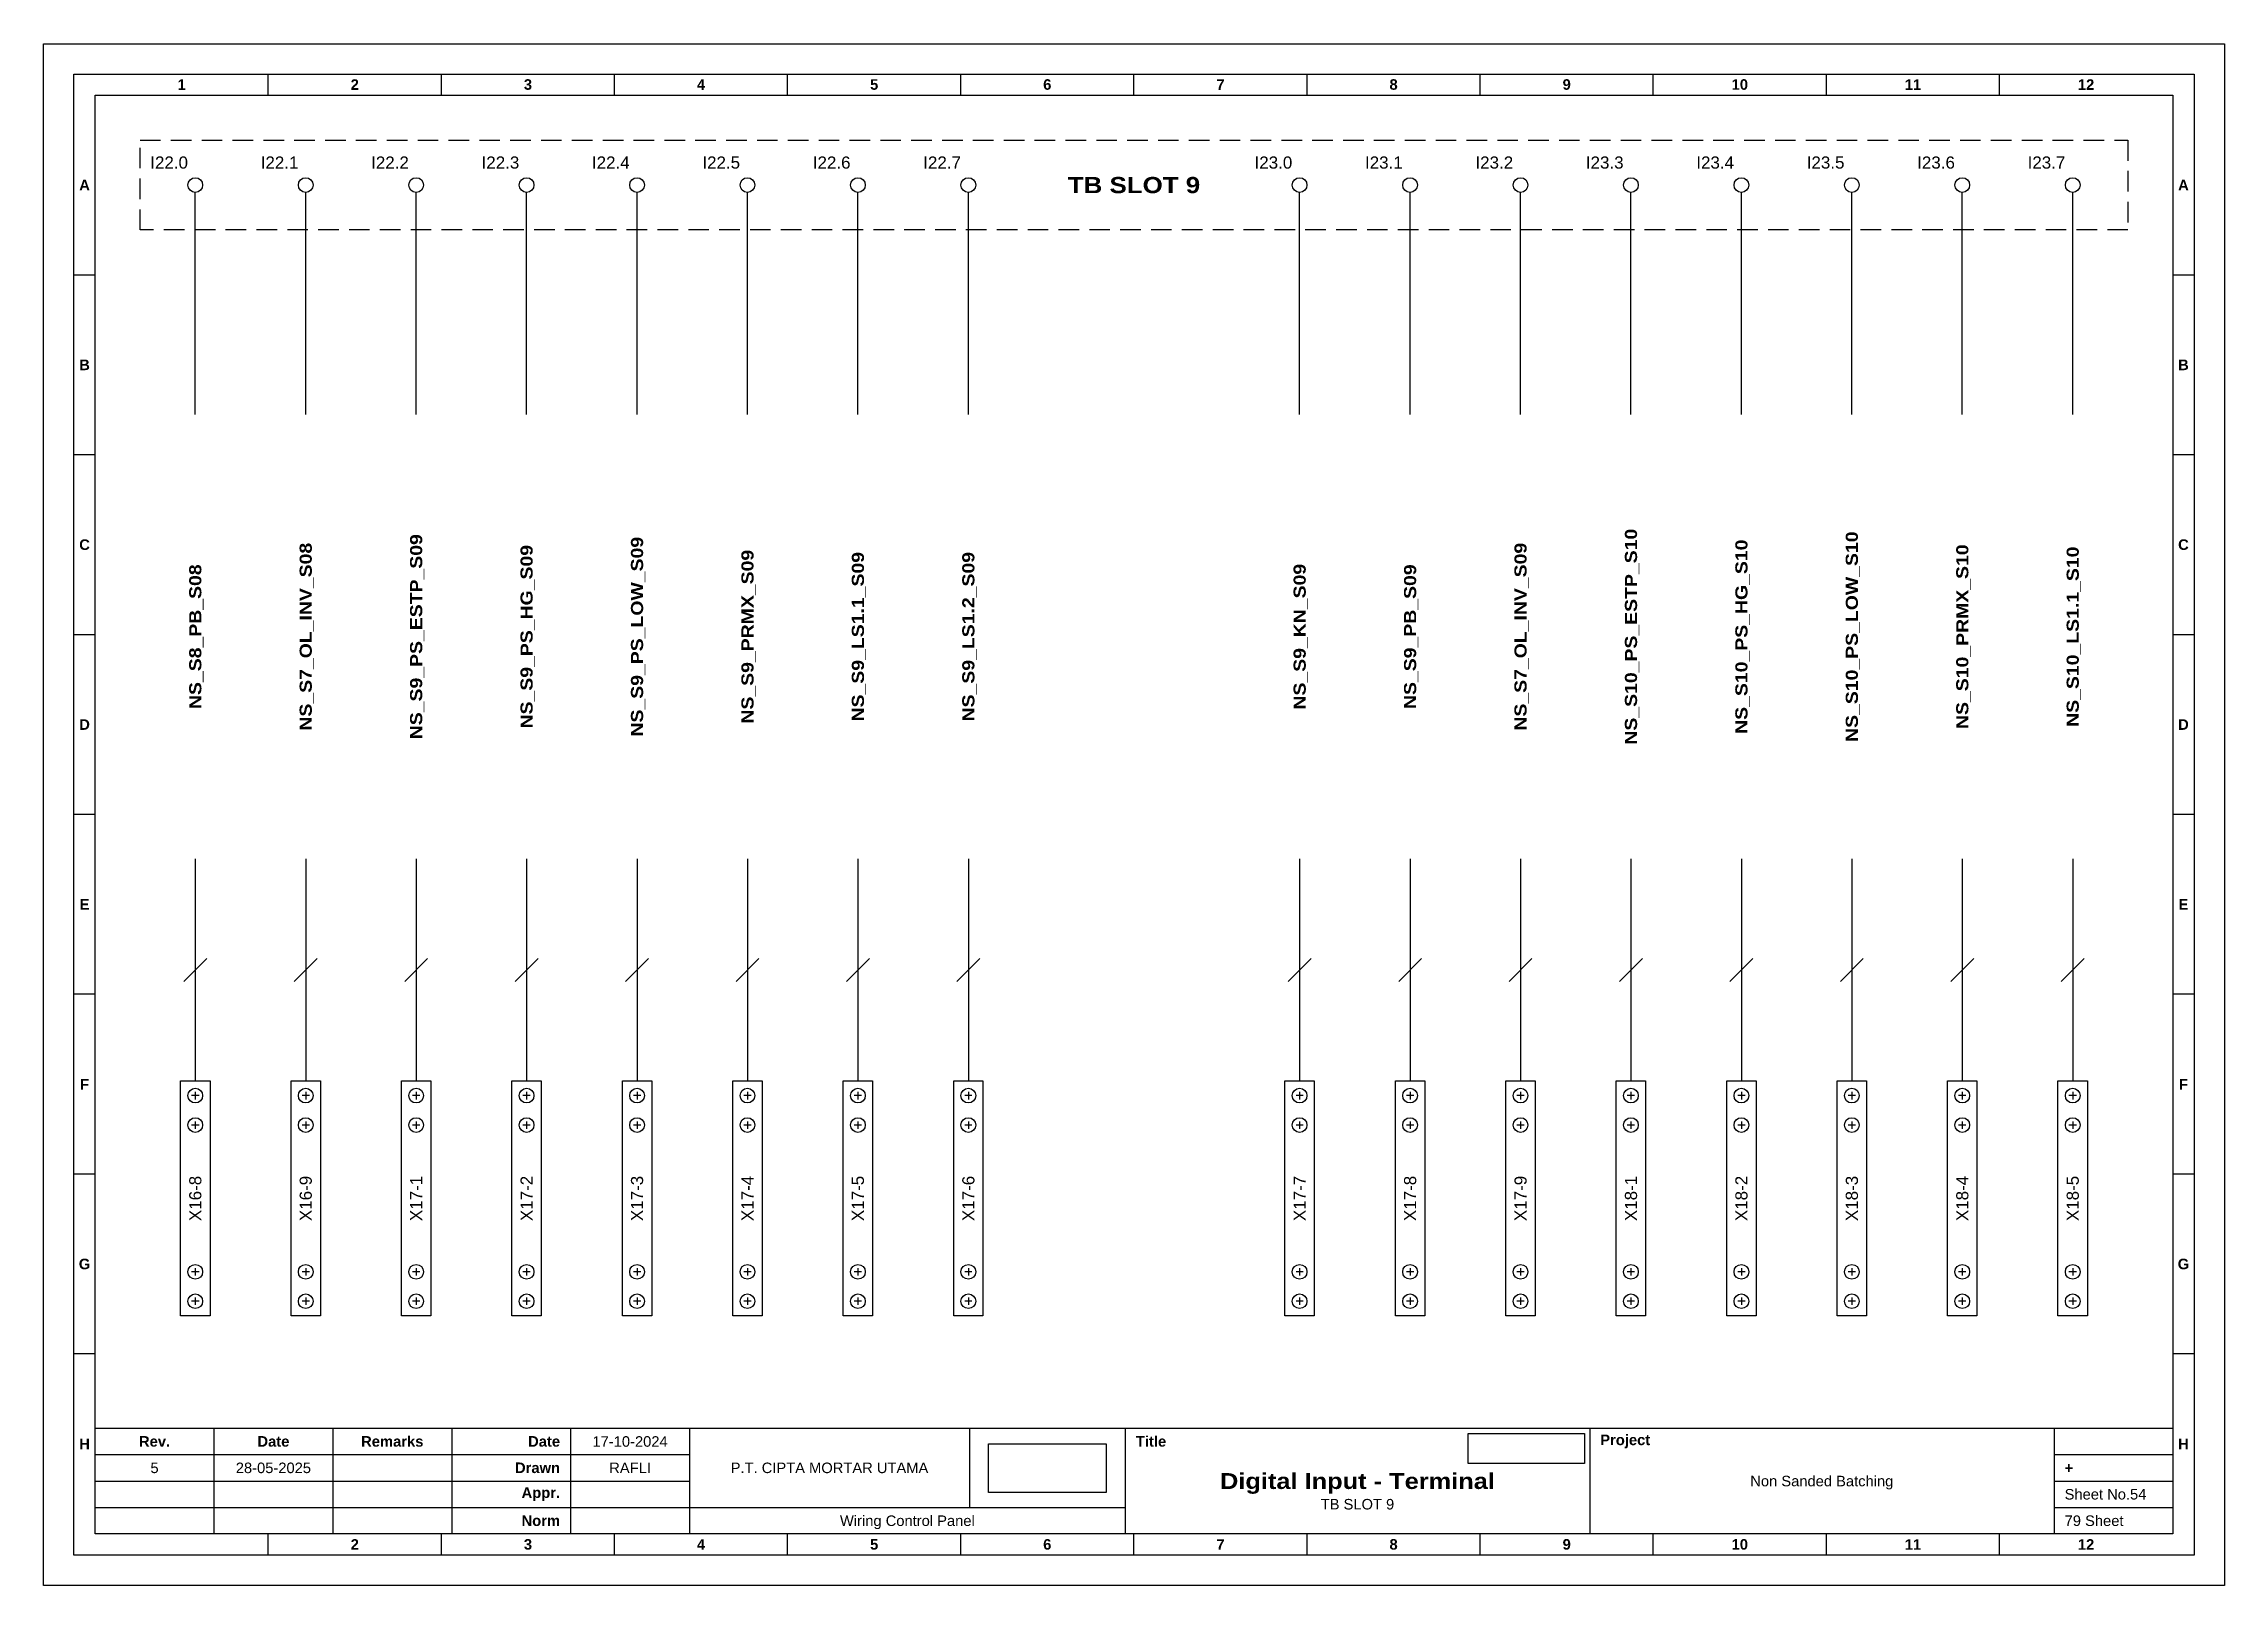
# Model space of a CAD drawing. Header units: millimetres. Extents: x 1758 to 3576, y 1915 to 2566.
# Drawn here: x 2068.1 to 2337.5, y 1914.5 to 2104.9 of the extents above; entities that cross this region are included whole.
import ezdxf
from ezdxf.enums import TextEntityAlignment as Align

# ---------------------------------------------------------------- set-up
doc = ezdxf.new("R2010")
doc.units = ezdxf.units.MM
doc.linetypes.add('HIDDEN', pattern=[9.525, 6.35, -3.175])
doc.styles.add('Bold', font='ariblk.ttf', dxfattribs={"height": 25.4})
doc.styles.get("Standard").update_dxf_attribs({"font": 'arial.ttf'})
picture_1 = doc.add_image_def('image1.png', size_in_pixel=(2048, 847))
picture_2 = doc.add_image_def('image2.png', size_in_pixel=(2092, 542))

msp = doc.modelspace()

# ---------------------------------------------------------------- texts
at = {"ltscale": 500}
for s, p in [('I22.0', (2085.95, 2090.25)), ('I22.1', (2099.59, 2090.25)), ('I22.2', (2113.23, 2090.25)), ('I22.3', (2126.87, 2090.25)), ('I22.4', (2140.5, 2090.25)), ('I22.5', (2154.14, 2090.25)), ('I22.6', (2167.78, 2090.25)), ('I22.7', (2181.42, 2090.25)), ('I23.0', (2222.34, 2090.25)), ('I23.1', (2235.98, 2090.25)), ('I23.2', (2249.62, 2090.25)), ('I23.3', (2263.26, 2090.25)), ('I23.4', (2276.9, 2090.25)), ('I23.5', (2290.54, 2090.25)), ('I23.6', (2304.18, 2090.25)), ('I23.7', (2317.82, 2090.25))]:
    msp.add_text(s, height=1.5, dxfattribs=at).set_placement(p, align=Align.MIDDLE_RIGHT)
at = {"ltscale": 500, "style": 'Bold'}
msp.add_text('TB SLOT 9', height=2, dxfattribs=at).set_placement((2202.79, 2087.47), align=Align.MIDDLE_CENTER)
for s, p in [('NS_S10_PS_ESTP_S10', (2264.17, 2031.69)), ('NS_S10_PS_LOW_S10', (2291.45, 2031.69)), ('NS_S7_OL_INV_S08', (2100.49, 2031.69)), ('NS_S9_PS_ESTP_S09', (2114.13, 2031.69)), ('NS_S9_PS_HG_S09', (2127.77, 2031.69)), ('NS_S9_PS_LOW_S09', (2141.41, 2031.69)), ('NS_S9_PRMX_S09', (2155.05, 2031.69)), ('NS_S9_LS1.1_S09', (2168.69, 2031.69)), ('NS_S9_LS1.2_S09', (2182.33, 2031.69)), ('NS_S7_OL_INV_S09', (2250.53, 2031.69)), ('NS_S10_PS_HG_S10', (2277.81, 2031.69)), ('NS_S10_PRMX_S10', (2305.09, 2031.69)), ('NS_S10_LS1.1_S10', (2318.73, 2031.69)), ('NS_S8_PB_S08', (2086.85, 2031.69)), ('NS_S9_KN_S09', (2223.25, 2031.69)), ('NS_S9_PB_S09', (2236.89, 2031.69))]:
    msp.add_text(s, height=1.5, rotation=90, dxfattribs=at).set_placement(p, align=Align.MIDDLE_CENTER)
at = {"ltscale": 500}
for s, p in [('X16-8', (2086.85, 1962.31)), ('X16-9', (2100.49, 1962.31)), ('X17-1', (2114.13, 1962.31)), ('X17-2', (2127.77, 1962.31)), ('X17-3', (2141.41, 1962.31)), ('X17-4', (2155.05, 1962.31)), ('X17-5', (2168.69, 1962.31)), ('X17-6', (2182.33, 1962.31)), ('X17-7', (2223.25, 1962.31)), ('X17-8', (2236.89, 1962.31)), ('X17-9', (2250.53, 1962.31)), ('X18-1', (2264.17, 1962.31)), ('X18-2', (2277.81, 1962.31)), ('X18-3', (2291.45, 1962.31)), ('X18-4', (2305.09, 1962.31)), ('X18-5', (2318.73, 1962.31))]:
    msp.add_text(s, height=1.5, rotation=90, dxfattribs=at).set_placement(p, align=Align.MIDDLE_CENTER)

# ---------------------------------------------------------------- blocks, each defined once
blk = doc.blocks.new('KOP MU PROJECT')
at = {"color": 6, "ltscale": 50}
for p, q in [((27.74, 184.05), (27.74, 186.66)), ((49.13, 184.05), (49.13, 186.66)), ((70.51, 184.05), (70.51, 186.66)), ((91.89, 184.05), (91.89, 186.66)), ((113.27, 184.05), (113.27, 186.66)), ((134.66, 184.05), (134.66, 186.66)), ((156.04, 184.05), (156.04, 186.66)), ((177.42, 184.05), (177.42, 186.66)), ((198.8, 184.05), (198.8, 186.66)), ((220.19, 184.05), (220.19, 186.66)), ((241.57, 184.05), (241.57, 186.66)), ((6.36, 161.84), (3.75, 161.84)), ((265.59, 161.84), (262.98, 161.84)), ((6.36, 139.63), (3.75, 139.63)), ((265.59, 139.63), (262.98, 139.63)), ((6.36, 117.42), (3.75, 117.42)), ((265.59, 117.42), (262.98, 117.42)), ((6.36, 95.22), (3.75, 95.22)), ((265.59, 95.22), (262.98, 95.22)), ((6.36, 73.01), (3.75, 73.01)), ((265.59, 73.01), (262.98, 73.01)), ((6.36, 50.8), (3.75, 50.8)), ((265.59, 50.8), (262.98, 50.8)), ((6.36, 28.59), (3.75, 28.59)), ((265.59, 28.59), (262.98, 28.59)), ((27.74, 3.75), (27.74, 6.36)), ((49.13, 3.75), (49.13, 6.36)), ((70.51, 3.75), (70.51, 6.36)), ((91.89, 3.75), (91.89, 6.36)), ((113.27, 3.75), (113.27, 6.36)), ((134.66, 3.75), (134.66, 6.36)), ((156.04, 3.75), (156.04, 6.36)), ((177.42, 3.75), (177.42, 6.36)), ((198.8, 3.75), (198.8, 6.36)), ((220.19, 3.75), (220.19, 6.36)), ((241.57, 3.75), (241.57, 6.36))]:
    blk.add_line(p, q, dxfattribs=at)
at = {"ltscale": 50}
for p, q in [((6.36, 19.41), (262.98, 19.41)), ((21.04, 19.41), (21.04, 6.36)), ((35.72, 19.41), (35.72, 6.36)), ((50.41, 19.41), (50.41, 6.36)), ((65.09, 19.41), (65.09, 6.36)), ((79.77, 19.41), (79.77, 6.36)), ((114.35, 19.41), (114.35, 9.62)), ((133.6, 19.41), (133.6, 6.36)), ((190.95, 19.41), (190.95, 6.36)), ((248.3, 19.41), (248.3, 6.36)), ((6.36, 16.15), (79.77, 16.15)), ((248.3, 16.15), (262.98, 16.15)), ((6.36, 12.89), (79.77, 12.89)), ((248.3, 12.89), (262.98, 12.89)), ((6.36, 9.62), (133.6, 9.62)), ((248.3, 9.62), (262.98, 9.62))]:
    blk.add_line(p, q, dxfattribs=at)
at = {"color": 1, "ltscale": 50}
blk.add_lwpolyline([(269.34, 0), (0, 0), (0, 190.41), (269.34, 190.41)], close=True, dxfattribs=at)
at = {"color": 6, "ltscale": 50}
for points in [[(265.59, 3.75), (3.75, 3.75), (3.75, 186.66), (265.59, 186.66)], [(262.98, 6.36), (6.36, 6.36), (6.36, 184.05), (262.98, 184.05)]]:
    blk.add_lwpolyline(points, close=True, dxfattribs=at)
at = {"ltscale": 50, "char_height": 1.305, "attachment_point": 4}
for s, width, heights, insert in [('\\pxqc;{\\fArial|b1|i0|c0|p34;1}', 21.3825, [2.51], (6.36, 185.36)), ('\\pxqc;{\\fArial|b1|i0|c0|p34;2}', 21.3825, [2.51], (27.74, 185.36)), ('\\pxqc;{\\fArial|b1|i0|c0|p34;3}', 21.3825, [2.51], (49.13, 185.36)), ('\\pxqc;{\\fArial|b1|i0|c0|p34;4}', 21.3825, [2.51], (70.51, 185.36)), ('\\pxqc;{\\fArial|b1|i0|c0|p34;5}', 21.3825, [2.51], (91.89, 185.36)), ('\\pxqc;{\\fArial|b1|i0|c0|p34;6}', 21.3825, [2.51], (113.27, 185.36)), ('\\pxqc;{\\fArial|b1|i0|c0|p34;7}', 21.3825, [2.51], (134.66, 185.36)), ('\\pxqc;{\\fArial|b1|i0|c0|p34;8}', 21.3825, [2.51], (156.04, 185.36)), ('\\pxqc;{\\fArial|b1|i0|c0|p34;9}', 21.3825, [2.51], (177.42, 185.36)), ('\\pxqc;{\\fArial|b1|i0|c0|p34;10}', 21.3825, [2.51], (198.8, 185.36)), ('\\pxqc;{\\fArial|b1|i0|c0|p34;11}', 21.3825, [2.51], (220.19, 185.36)), ('\\pxqc;{\\fArial|b1|i0|c0|p34;12}', 21.3825, [2.51], (241.57, 185.36)), ('\\pxqc;{\\fArial|b1|i0|c0|p34;A}', 2.61, [2.51], (3.75, 172.95)), ('\\pxqc;{\\fArial|b1|i0|c0|p34;A}', 2.61, [2.51], (262.98, 172.95)), ('\\pxqc;{\\fArial|b1|i0|c0|p34;B}', 2.61, [2.51], (3.75, 150.74)), ('\\pxqc;{\\fArial|b1|i0|c0|p34;B}', 2.61, [2.51], (262.98, 150.74)), ('\\pxqc;{\\fArial|b1|i0|c0|p34;C}', 2.61, [2.51], (3.75, 128.53)), ('\\pxqc;{\\fArial|b1|i0|c0|p34;C}', 2.61, [2.51], (262.98, 128.53)), ('\\pxqc;{\\fArial|b1|i0|c0|p34;D}', 2.61, [2.51], (3.75, 106.32)), ('\\pxqc;{\\fArial|b1|i0|c0|p34;D}', 2.61, [2.51], (262.98, 106.32)), ('\\pxqc;{\\fArial|b1|i0|c0|p34;E}', 2.61, [2.51], (3.75, 84.11)), ('\\pxqc;{\\fArial|b1|i0|c0|p34;E}', 2.61, [2.51], (262.98, 84.11)), ('\\pxqc;{\\fArial|b1|i0|c0|p34;F}', 2.61, [2.51], (3.75, 61.9)), ('\\pxqc;{\\fArial|b1|i0|c0|p34;F}', 2.61, [2.51], (262.98, 61.9)), ('\\pxqc;{\\fArial|b1|i0|c0|p34;G}', 2.61, [2.51], (3.75, 39.69)), ('\\pxqc;{\\fArial|b1|i0|c0|p34;G}', 2.61, [2.51], (262.98, 39.69)), ('\\pxqc;{\\fArial|b1|i0|c0|p34;H}', 2.61, [2.51], (3.75, 17.47)), ('\\pxqc;{\\fArial|b1|i0|c0|p34;Rev.}', 14.6811, [2.88], (6.36, 17.78)), ('\\pxqc;{\\fArial|b1|i0|c0|p34;Date}', 14.6811, [2.88], (21.04, 17.78)), ('\\pxqc;{\\fArial|b1|i0|c0|p34;Remarks}', 14.6811, [2.88], (35.72, 17.78)), ('\\pxqr;{\\fArial|b1|i0|c0|p34;Date}', 13.3761, [2.88], (50.41, 17.78)), ('\\pxql;{\\fArial|b1|i0|c0|p34;Title}', 50.2419, [2.88], (134.9, 17.78)), ('\\pxql;{\\fArial|b1|i0|c0|p34;Project}', 50.2419, [2.88], (192.25, 17.78)), ('\\pxqc;{\\fArial|b1|i0|c0|p34;H}', 2.61, [2.51], (262.98, 17.47)), ('\\pxqr;{\\fArial|b1|i0|c0|p34;Drawn}', 13.3761, [2.88], (50.41, 14.52)), ('\\pxql;{\\fArial|b1|i0|c0|p34;+}', 14.6811, [2.88], (249.61, 14.52)), ('\\pxqr;{\\fArial|b1|i0|c0|p34;Appr.}', 13.3761, [2.88], (50.41, 11.26)), ('\\pxqr;{\\fArial|b1|i0|c0|p34;Norm}', 13.3761, [2.88], (50.41, 7.99)), ('\\pxqc;{\\fArial|b1|i0|c0|p34;2}', 21.3825, [2.51], (27.74, 5.06)), ('\\pxqc;{\\fArial|b1|i0|c0|p34;3}', 21.3825, [2.51], (49.13, 5.06)), ('\\pxqc;{\\fArial|b1|i0|c0|p34;4}', 21.3825, [2.51], (70.51, 5.06)), ('\\pxqc;{\\fArial|b1|i0|c0|p34;5}', 21.3825, [2.51], (91.89, 5.06)), ('\\pxqc;{\\fArial|b1|i0|c0|p34;6}', 21.3825, [2.51], (113.27, 5.06)), ('\\pxqc;{\\fArial|b1|i0|c0|p34;7}', 21.3825, [2.51], (134.66, 5.06)), ('\\pxqc;{\\fArial|b1|i0|c0|p34;8}', 21.3825, [2.51], (156.04, 5.06)), ('\\pxqc;{\\fArial|b1|i0|c0|p34;9}', 21.3825, [2.51], (177.42, 5.06)), ('\\pxqc;{\\fArial|b1|i0|c0|p34;10}', 21.3825, [2.51], (198.8, 5.06)), ('\\pxqc;{\\fArial|b1|i0|c0|p34;11}', 21.3825, [2.51], (220.19, 5.06)), ('\\pxqc;{\\fArial|b1|i0|c0|p34;12}', 21.3825, [2.51], (241.57, 5.06))]:
    blk.add_mtext_dynamic_manual_height_columns(s, width=width, gutter_width=0.0326, heights=heights, dxfattribs=dict(at, insert=insert))
at = {"ltscale": 50}
for tag, p in [('DATECREATED', (72.43, 17.78)), ('REV', (13.7, 14.52)), ('REVDATE', (28.38, 14.52)), ('REMARKS', (43.06, 14.52)), ('DRAWN', (72.43, 14.52)), ('COMPANY', (97.06, 14.52)), ('PROJECT', (219.62, 12.89)), ('APPR', (72.43, 11.26)), ('NORM', (72.43, 7.99)), ('DRAWINGCATEGORY', (106.68, 7.99)), ('DESCRIPTION', (162.27, 10.03))]:
    blk.add_attdef(tag, text='', height=1.3, dxfattribs=at).set_placement(p, align=Align.MIDDLE_CENTER)
at = {"ltscale": 50, "style": 'Bold'}
blk.add_attdef('TITLE', text='', height=1.96, dxfattribs=at).set_placement((162.27, 12.89), align=Align.MIDDLE_CENTER)
at = {"ltscale": 50}
for tag, p in [('SHEETNUMBER', (249.61, 11.26)), ('TOTALSHEET', (249.61, 7.99))]:
    blk.add_attdef(tag, text='', height=1.3, dxfattribs=at).set_placement(p, align=Align.MIDDLE_LEFT)
image = blk.add_image(picture_1, insert=(116.72, 11.48), size_in_units=(14.5, 6), dxfattribs=at)
image.dxf.flags = 15
image = blk.add_image(picture_2, insert=(175.94, 15.04), size_in_units=(14.36, 3.72), dxfattribs=at)
image.dxf.flags = 15

# ---------------------------------------------------------------- linework, layer by layer
at = {"color": 146, "true_color": 0x105689}
for p, q in [((2086.85, 2059.13), (2086.85, 2086.57)), ((2100.49, 2059.13), (2100.49, 2086.57)), ((2114.13, 2059.13), (2114.13, 2086.57)), ((2127.77, 2059.13), (2127.77, 2086.57)), ((2141.41, 2059.13), (2141.41, 2086.57)), ((2155.05, 2059.13), (2155.05, 2086.57)), ((2168.69, 2059.13), (2168.69, 2086.57)), ((2182.33, 2059.13), (2182.33, 2086.57)), ((2223.25, 2059.13), (2223.25, 2086.57)), ((2236.89, 2059.13), (2236.89, 2086.57)), ((2250.53, 2059.13), (2250.53, 2086.57)), ((2264.17, 2059.13), (2264.17, 2086.57)), ((2277.81, 2059.13), (2277.81, 2086.57)), ((2291.45, 2059.13), (2291.45, 2086.57)), ((2305.09, 2059.13), (2305.09, 2086.57)), ((2318.73, 2059.13), (2318.73, 2086.57)), ((2086.85, 2004.26), (2086.85, 1976.82)), ((2100.49, 2004.26), (2100.49, 1976.82)), ((2114.13, 2004.26), (2114.13, 1976.82)), ((2127.77, 2004.26), (2127.77, 1976.82)), ((2141.41, 2004.26), (2141.41, 1976.82)), ((2155.05, 2004.26), (2155.05, 1976.82)), ((2168.69, 2004.26), (2168.69, 1976.82)), ((2182.33, 2004.26), (2182.33, 1976.82)), ((2223.25, 2004.26), (2223.25, 1976.82)), ((2236.89, 2004.26), (2236.89, 1976.82)), ((2250.53, 2004.26), (2250.53, 1976.82)), ((2264.17, 2004.26), (2264.17, 1976.82)), ((2277.81, 2004.26), (2277.81, 1976.82)), ((2291.45, 2004.26), (2291.45, 1976.82)), ((2305.09, 2004.26), (2305.09, 1976.82)), ((2318.73, 2004.26), (2318.73, 1976.82)), ((2085.44, 1989.12), (2088.27, 1991.95)), ((2099.08, 1989.12), (2101.91, 1991.95)), ((2112.72, 1989.12), (2115.55, 1991.95)), ((2126.36, 1989.12), (2129.19, 1991.95)), ((2140, 1989.12), (2142.83, 1991.95)), ((2153.64, 1989.12), (2156.47, 1991.95)), ((2167.28, 1989.12), (2170.11, 1991.95)), ((2180.92, 1989.12), (2183.74, 1991.95)), ((2221.84, 1989.12), (2224.66, 1991.95)), ((2235.48, 1989.12), (2238.3, 1991.95)), ((2249.12, 1989.12), (2251.94, 1991.95)), ((2262.75, 1989.12), (2265.58, 1991.95)), ((2276.39, 1989.12), (2279.22, 1991.95)), ((2290.03, 1989.12), (2292.86, 1991.95)), ((2303.67, 1989.12), (2306.5, 1991.95)), ((2317.31, 1989.12), (2320.14, 1991.95))]:
    msp.add_line(p, q, dxfattribs=at)
at = {"color": 6}
for p, q in [((2087.31, 1975.01), (2086.4, 1975.01)), ((2086.85, 1975.46), (2086.85, 1974.55)), ((2100.95, 1975.01), (2100.04, 1975.01)), ((2100.49, 1975.46), (2100.49, 1974.55)), ((2114.59, 1975.01), (2113.68, 1975.01)), ((2114.13, 1975.46), (2114.13, 1974.55)), ((2128.23, 1975.01), (2127.32, 1975.01)), ((2127.77, 1975.46), (2127.77, 1974.55)), ((2141.86, 1975.01), (2140.96, 1975.01)), ((2141.41, 1975.46), (2141.41, 1974.55)), ((2155.5, 1975.01), (2154.6, 1975.01)), ((2155.05, 1975.46), (2155.05, 1974.55)), ((2169.14, 1975.01), (2168.24, 1975.01)), ((2168.69, 1975.46), (2168.69, 1974.55)), ((2182.78, 1975.01), (2181.88, 1975.01)), ((2182.33, 1975.46), (2182.33, 1974.55)), ((2223.7, 1975.01), (2222.8, 1975.01)), ((2223.25, 1975.46), (2223.25, 1974.55)), ((2237.34, 1975.01), (2236.44, 1975.01)), ((2236.89, 1975.46), (2236.89, 1974.55)), ((2250.98, 1975.01), (2250.08, 1975.01)), ((2250.53, 1975.46), (2250.53, 1974.55)), ((2264.62, 1975.01), (2263.72, 1975.01)), ((2264.17, 1975.46), (2264.17, 1974.55)), ((2278.26, 1975.01), (2277.36, 1975.01)), ((2277.81, 1975.46), (2277.81, 1974.55)), ((2291.9, 1975.01), (2291, 1975.01)), ((2291.45, 1975.46), (2291.45, 1974.55)), ((2305.54, 1975.01), (2304.64, 1975.01)), ((2305.09, 1975.46), (2305.09, 1974.55)), ((2319.18, 1975.01), (2318.27, 1975.01)), ((2318.73, 1975.46), (2318.73, 1974.55)), ((2086.85, 1971.83), (2086.85, 1970.93)), ((2100.49, 1971.83), (2100.49, 1970.93)), ((2114.13, 1971.83), (2114.13, 1970.93)), ((2127.77, 1971.83), (2127.77, 1970.93)), ((2141.41, 1971.83), (2141.41, 1970.93)), ((2155.05, 1971.83), (2155.05, 1970.93)), ((2168.69, 1971.83), (2168.69, 1970.93)), ((2182.33, 1971.83), (2182.33, 1970.93)), ((2223.25, 1971.83), (2223.25, 1970.93)), ((2236.89, 1971.83), (2236.89, 1970.93)), ((2250.53, 1971.83), (2250.53, 1970.93)), ((2264.17, 1971.83), (2264.17, 1970.93)), ((2277.81, 1971.83), (2277.81, 1970.93)), ((2291.45, 1971.83), (2291.45, 1970.93)), ((2305.09, 1971.83), (2305.09, 1970.93)), ((2318.73, 1971.83), (2318.73, 1970.93)), ((2087.31, 1971.38), (2086.4, 1971.38)), ((2100.95, 1971.38), (2100.04, 1971.38)), ((2114.59, 1971.38), (2113.68, 1971.38)), ((2128.23, 1971.38), (2127.32, 1971.38)), ((2141.86, 1971.38), (2140.96, 1971.38)), ((2155.5, 1971.38), (2154.6, 1971.38)), ((2169.14, 1971.38), (2168.24, 1971.38)), ((2182.78, 1971.38), (2181.88, 1971.38)), ((2223.7, 1971.38), (2222.8, 1971.38)), ((2237.34, 1971.38), (2236.44, 1971.38)), ((2250.98, 1971.38), (2250.08, 1971.38)), ((2264.62, 1971.38), (2263.72, 1971.38)), ((2278.26, 1971.38), (2277.36, 1971.38)), ((2291.9, 1971.38), (2291, 1971.38)), ((2305.54, 1971.38), (2304.64, 1971.38)), ((2319.18, 1971.38), (2318.27, 1971.38)), ((2087.31, 1953.25), (2086.4, 1953.25)), ((2086.85, 1953.7), (2086.85, 1952.79)), ((2100.95, 1953.25), (2100.04, 1953.25)), ((2100.49, 1953.7), (2100.49, 1952.79)), ((2114.59, 1953.25), (2113.68, 1953.25)), ((2114.13, 1953.7), (2114.13, 1952.79)), ((2128.23, 1953.25), (2127.32, 1953.25)), ((2127.77, 1953.7), (2127.77, 1952.79)), ((2141.86, 1953.25), (2140.96, 1953.25)), ((2141.41, 1953.7), (2141.41, 1952.79)), ((2155.5, 1953.25), (2154.6, 1953.25)), ((2155.05, 1953.7), (2155.05, 1952.79)), ((2169.14, 1953.25), (2168.24, 1953.25)), ((2168.69, 1953.7), (2168.69, 1952.79)), ((2182.78, 1953.25), (2181.88, 1953.25)), ((2182.33, 1953.7), (2182.33, 1952.79)), ((2223.7, 1953.25), (2222.8, 1953.25)), ((2223.25, 1953.7), (2223.25, 1952.79)), ((2237.34, 1953.25), (2236.44, 1953.25)), ((2236.89, 1953.7), (2236.89, 1952.79)), ((2250.98, 1953.25), (2250.08, 1953.25)), ((2250.53, 1953.7), (2250.53, 1952.79)), ((2264.62, 1953.25), (2263.72, 1953.25)), ((2264.17, 1953.7), (2264.17, 1952.79)), ((2278.26, 1953.25), (2277.36, 1953.25)), ((2277.81, 1953.7), (2277.81, 1952.79)), ((2291.9, 1953.25), (2291, 1953.25)), ((2291.45, 1953.7), (2291.45, 1952.79)), ((2305.54, 1953.25), (2304.64, 1953.25)), ((2305.09, 1953.7), (2305.09, 1952.79)), ((2319.18, 1953.25), (2318.27, 1953.25)), ((2318.73, 1953.7), (2318.73, 1952.79)), ((2086.85, 1950.07), (2086.85, 1949.17)), ((2100.49, 1950.07), (2100.49, 1949.17)), ((2114.13, 1950.07), (2114.13, 1949.17)), ((2127.77, 1950.07), (2127.77, 1949.17)), ((2141.41, 1950.07), (2141.41, 1949.17)), ((2155.05, 1950.07), (2155.05, 1949.17)), ((2168.69, 1950.07), (2168.69, 1949.17)), ((2182.33, 1950.07), (2182.33, 1949.17)), ((2223.25, 1950.07), (2223.25, 1949.17)), ((2236.89, 1950.07), (2236.89, 1949.17)), ((2250.53, 1950.07), (2250.53, 1949.17)), ((2264.17, 1950.07), (2264.17, 1949.17)), ((2277.81, 1950.07), (2277.81, 1949.17)), ((2291.45, 1950.07), (2291.45, 1949.17)), ((2305.09, 1950.07), (2305.09, 1949.17)), ((2318.73, 1950.07), (2318.73, 1949.17)), ((2087.31, 1949.62), (2086.4, 1949.62)), ((2100.95, 1949.62), (2100.04, 1949.62)), ((2114.59, 1949.62), (2113.68, 1949.62)), ((2128.23, 1949.62), (2127.32, 1949.62)), ((2141.86, 1949.62), (2140.96, 1949.62)), ((2155.5, 1949.62), (2154.6, 1949.62)), ((2169.14, 1949.62), (2168.24, 1949.62)), ((2182.78, 1949.62), (2181.88, 1949.62)), ((2223.7, 1949.62), (2222.8, 1949.62)), ((2237.34, 1949.62), (2236.44, 1949.62)), ((2250.98, 1949.62), (2250.08, 1949.62)), ((2264.62, 1949.62), (2263.72, 1949.62)), ((2278.26, 1949.62), (2277.36, 1949.62)), ((2291.9, 1949.62), (2291, 1949.62)), ((2305.54, 1949.62), (2304.64, 1949.62)), ((2319.18, 1949.62), (2318.27, 1949.62))]:
    msp.add_line(p, q, dxfattribs=at)
at = {"linetype": 'HIDDEN', "ltscale": 0.4}
msp.add_lwpolyline([(2080.03, 2093.02), (2325.55, 2093.02), (2325.55, 2081.92), (2080.03, 2081.92)], close=True, dxfattribs=at)
at = {"color": 6}
for points in [[(2085.04, 1976.82), (2088.67, 1976.82), (2088.67, 1947.81), (2085.04, 1947.81)], [(2098.68, 1976.82), (2102.31, 1976.82), (2102.31, 1947.81), (2098.68, 1947.81)], [(2112.32, 1976.82), (2115.95, 1976.82), (2115.95, 1947.81), (2112.32, 1947.81)], [(2125.96, 1976.82), (2129.59, 1976.82), (2129.59, 1947.81), (2125.96, 1947.81)], [(2139.6, 1976.82), (2143.22, 1976.82), (2143.22, 1947.81), (2139.6, 1947.81)], [(2153.24, 1976.82), (2156.86, 1976.82), (2156.86, 1947.81), (2153.24, 1947.81)], [(2166.88, 1976.82), (2170.5, 1976.82), (2170.5, 1947.81), (2166.88, 1947.81)], [(2180.52, 1976.82), (2184.14, 1976.82), (2184.14, 1947.81), (2180.52, 1947.81)], [(2221.44, 1976.82), (2225.06, 1976.82), (2225.06, 1947.81), (2221.44, 1947.81)], [(2235.08, 1976.82), (2238.7, 1976.82), (2238.7, 1947.81), (2235.08, 1947.81)], [(2248.72, 1976.82), (2252.34, 1976.82), (2252.34, 1947.81), (2248.72, 1947.81)], [(2262.36, 1976.82), (2265.98, 1976.82), (2265.98, 1947.81), (2262.36, 1947.81)], [(2276, 1976.82), (2279.62, 1976.82), (2279.62, 1947.81), (2276, 1947.81)], [(2289.64, 1976.82), (2293.26, 1976.82), (2293.26, 1947.81), (2289.64, 1947.81)], [(2303.28, 1976.82), (2306.9, 1976.82), (2306.9, 1947.81), (2303.28, 1947.81)], [(2316.91, 1976.82), (2320.54, 1976.82), (2320.54, 1947.81), (2316.91, 1947.81)]]:
    msp.add_lwpolyline(points, close=True, dxfattribs=at)
at = {"color": 146, "ltscale": 500, "true_color": 0x105689}
for centre in [(2086.85, 2087.47), (2100.49, 2087.47), (2114.13, 2087.47), (2127.77, 2087.47), (2141.41, 2087.47), (2155.05, 2087.47), (2168.69, 2087.47), (2182.33, 2087.47), (2223.25, 2087.47), (2236.89, 2087.47), (2250.53, 2087.47), (2264.17, 2087.47), (2277.81, 2087.47), (2291.45, 2087.47), (2305.09, 2087.47), (2318.73, 2087.47)]:
    msp.add_circle(centre, 0.907, dxfattribs=at)
at = {"color": 6, "ltscale": 500}
for centre in [(2086.85, 1975.01), (2100.49, 1975.01), (2114.13, 1975.01), (2127.77, 1975.01), (2141.41, 1975.01), (2155.05, 1975.01), (2168.69, 1975.01), (2182.33, 1975.01), (2223.25, 1975.01), (2236.89, 1975.01), (2250.53, 1975.01), (2264.17, 1975.01), (2277.81, 1975.01), (2291.45, 1975.01), (2305.09, 1975.01), (2318.73, 1975.01), (2086.85, 1971.38), (2100.49, 1971.38), (2114.13, 1971.38), (2127.77, 1971.38), (2141.41, 1971.38), (2155.05, 1971.38), (2168.69, 1971.38), (2182.33, 1971.38), (2223.25, 1971.38), (2236.89, 1971.38), (2250.53, 1971.38), (2264.17, 1971.38), (2277.81, 1971.38), (2291.45, 1971.38), (2305.09, 1971.38), (2318.73, 1971.38), (2086.85, 1953.25), (2100.49, 1953.25), (2114.13, 1953.25), (2127.77, 1953.25), (2141.41, 1953.25), (2155.05, 1953.25), (2168.69, 1953.25), (2182.33, 1953.25), (2223.25, 1953.25), (2236.89, 1953.25), (2250.53, 1953.25), (2264.17, 1953.25), (2277.81, 1953.25), (2291.45, 1953.25), (2305.09, 1953.25), (2318.73, 1953.25), (2086.85, 1949.62), (2100.49, 1949.62), (2114.13, 1949.62), (2127.77, 1949.62), (2141.41, 1949.62), (2155.05, 1949.62), (2168.69, 1949.62), (2182.33, 1949.62), (2223.25, 1949.62), (2236.89, 1949.62), (2250.53, 1949.62), (2264.17, 1949.62), (2277.81, 1949.62), (2291.45, 1949.62), (2305.09, 1949.62), (2318.73, 1949.62)]:
    msp.add_circle(centre, 0.907, dxfattribs=at)

# ---------------------------------------------------------------- block references
msp.add_blockref('KOP MU PROJECT', (2068.12, 1914.52)).add_auto_attribs({'DESCRIPTION': 'TB SLOT 9', 'TITLE': 'Digital Input - Terminal', 'PROJECT': 'Non Sanded Batching', 'COMPANY': 'P.T. CIPTA MORTAR UTAMA', 'DRAWINGCATEGORY': 'Wiring Control Panel', 'DRAWN': 'RAFLI', 'DATECREATED': '17-10-2024', 'REVDATE': '28-05-2025', 'REV': '5', 'SHEETNUMBER': 'Sheet No.54', 'TOTALSHEET': '79 Sheet'})

msp.set_redraw_order([(e.dxf.handle, doc.entitydb.next_handle()) for e in msp.query("TEXT MTEXT ATTDEF DIMENSION ARC_DIMENSION")])  # texts and dimensions are drawn at this point

doc.saveas('drawing.dxf')
